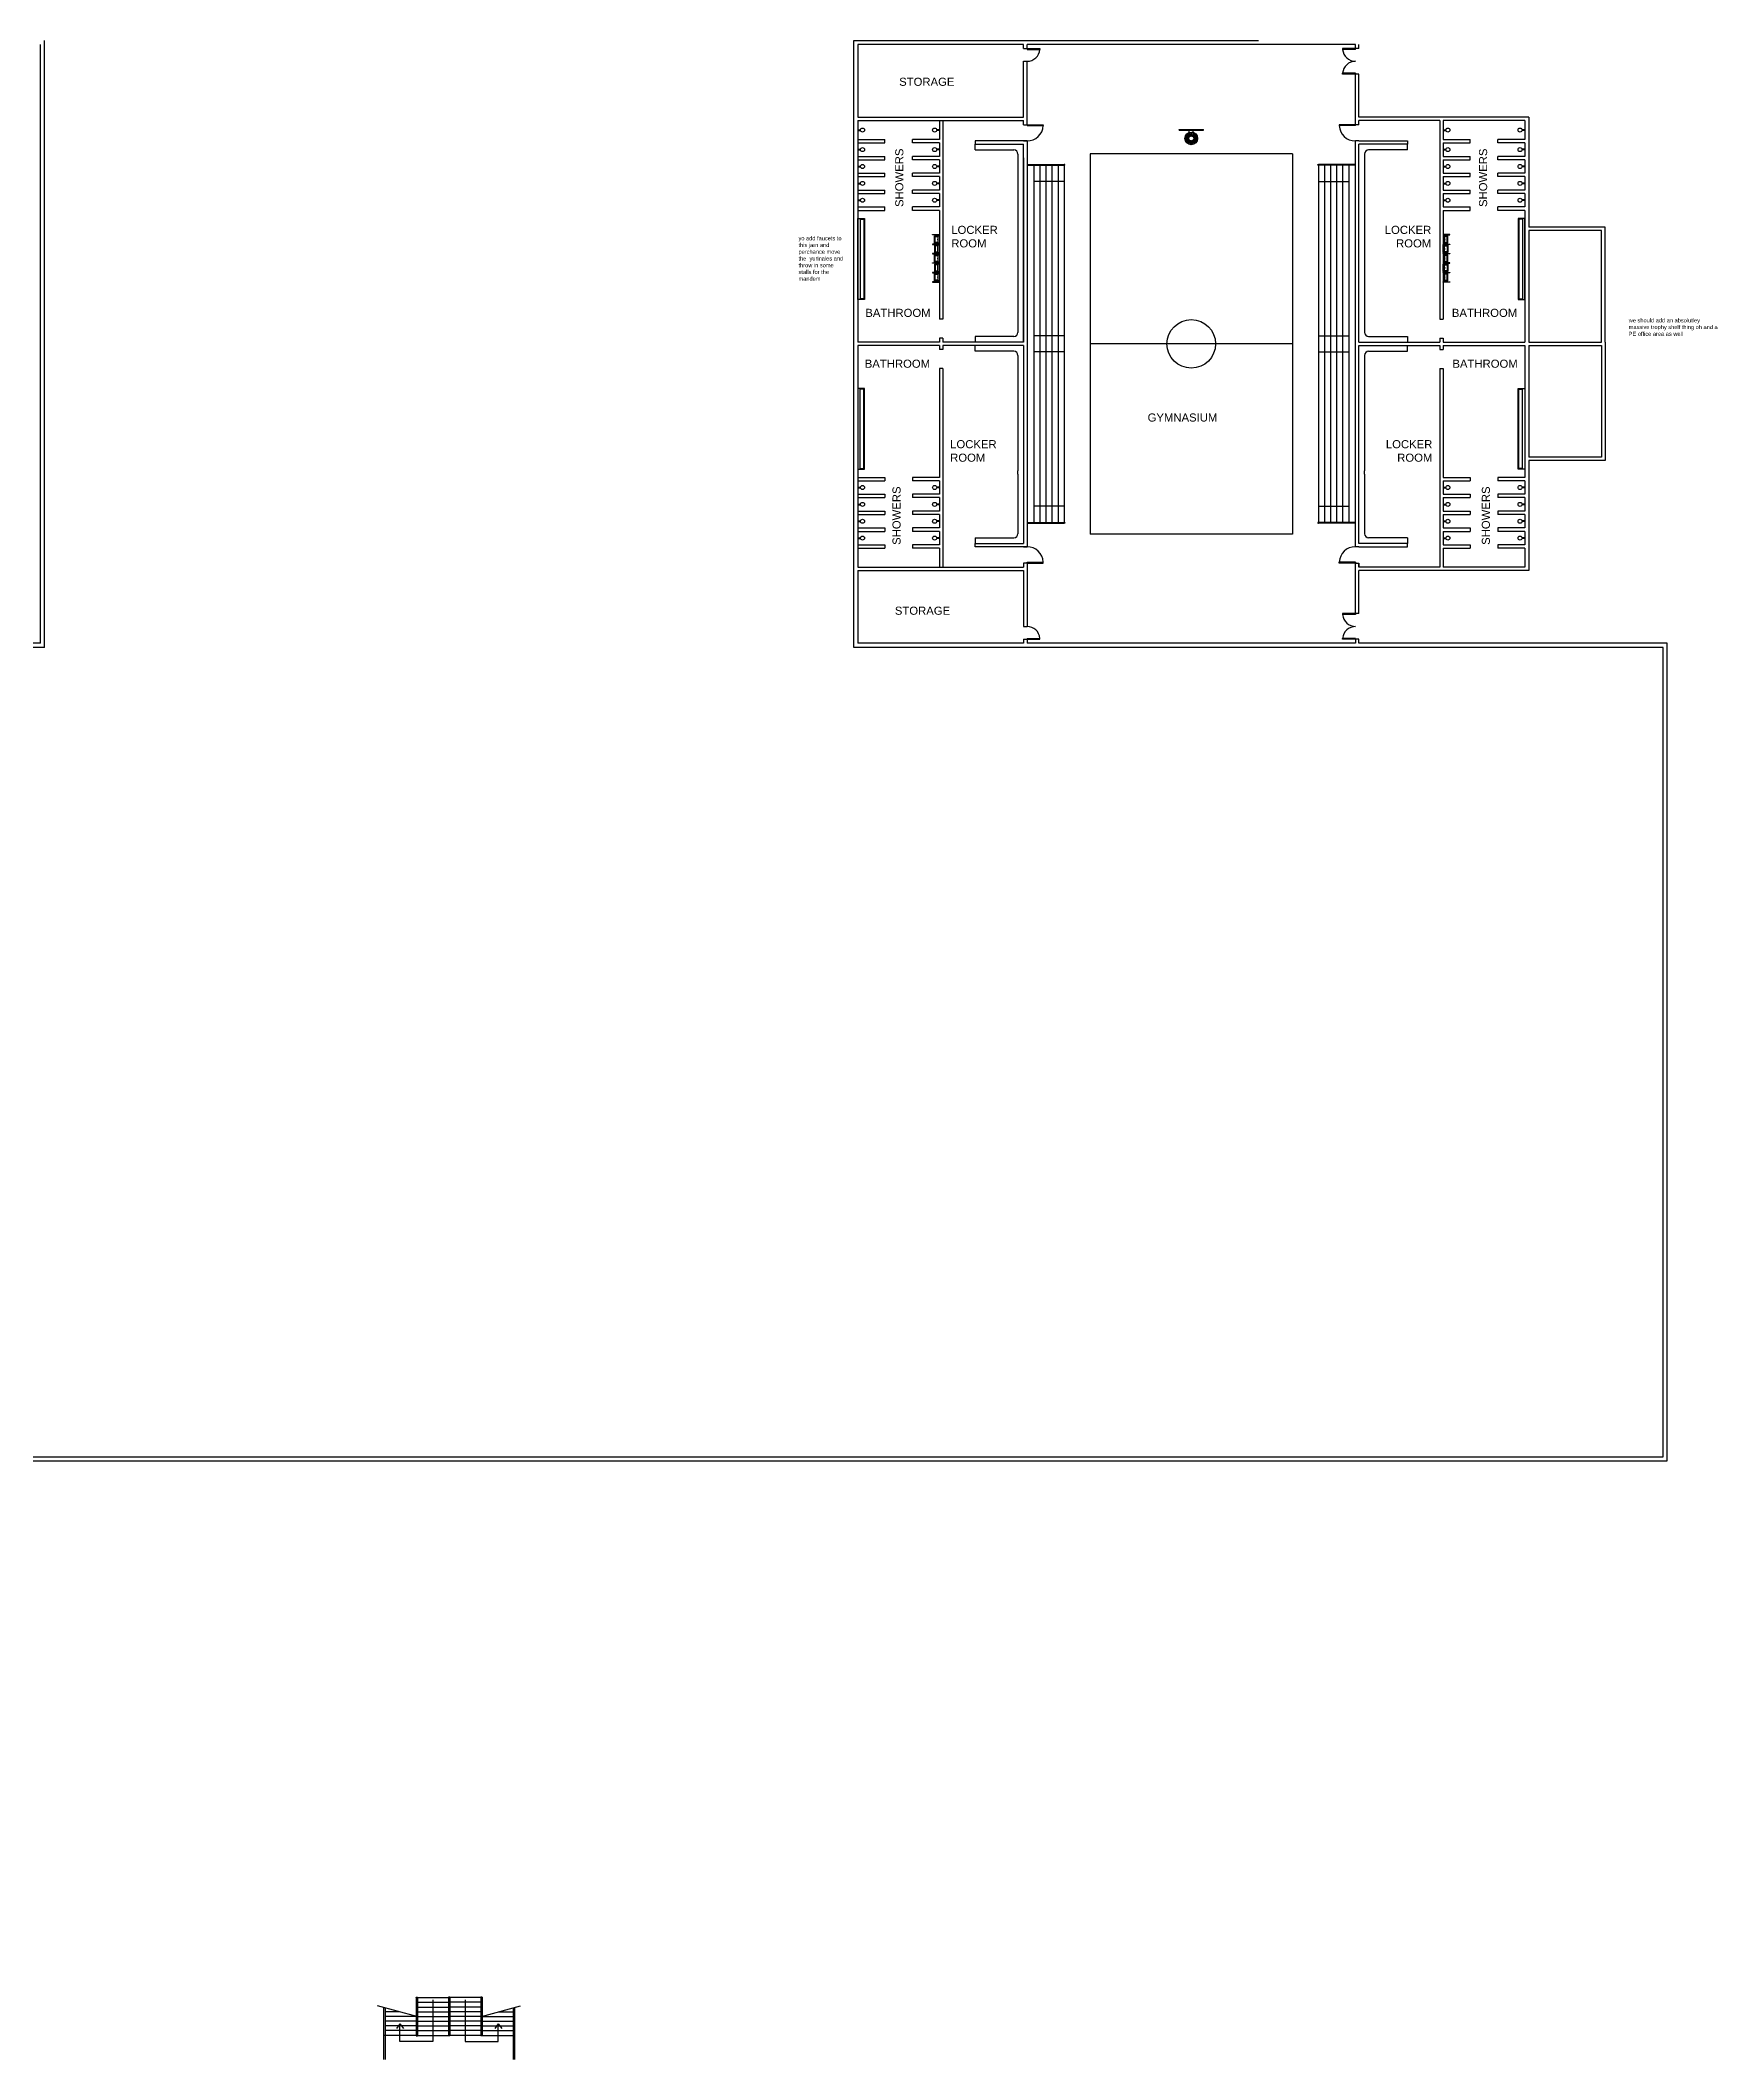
# Model space of a CAD drawing. Header units: millimetres. Extents: x -2897 to 26161, y -264 to 16800.
# Drawn here: x 4188 to 9162, y 12 to 6000 of the extents above; entities that cross this region are included whole.
import ezdxf

# ---------------------------------------------------------------- set-up
doc = ezdxf.new("R2010")
doc.units = ezdxf.units.MM
for name, color, linetype in [('Area Names', 7, 'Continuous'), ('Basketball Court', 34, 'Continuous'), ('Bleachers', 51, 'Continuous'), ('Doors', 2, 'Continuous'), ('Lockers', 71, 'Continuous'), ('Plumbing', 160, 'Continuous'), ('Stairs', 81, 'Continuous'), ('Walls', 1, 'Continuous')]:
    doc.layers.add(name, color=color, linetype=linetype)
doc.styles.get("Standard").update_dxf_attribs({"font": 'arial.ttf'})

msp = doc.modelspace()

# ---------------------------------------------------------------- texts
at = {"layer": 'Area Names', "char_height": 24}
for s, insert, attachment_point in [('STORAGE', (6734.8, 5889.3), 1), ('LOCKER\\PROOM', (6889.3, 5450.1), 1), ('LOCKER\\PROOM', (8312.7, 5450.1), 3), ('BATHROOM', (6634.4, 5204), 1), ('BATHROOM', (8567.6, 5204), 3), ('BATHROOM', (6632.8, 5053.2), 1), ('BATHROOM', (8569.2, 5053.2), 3), ('GYMNASIUM', (7471.6, 4893.6), 1), ('LOCKER\\PROOM', (6886, 4814.5), 1), ('LOCKER\\PROOM', (8316, 4814.5), 3), ('STORAGE', (6722, 4320.7), 1)]:
    msp.add_mtext_dynamic_manual_height_columns(s, width=354.5, gutter_width=12.5, heights=[0], dxfattribs=dict(at, insert=insert, attachment_point=attachment_point))
at = {"layer": 'Area Names', "char_height": 24, "rotation": 90}
for insert, attachment_point in [((6723.2, 5506), 1), ((8478.8, 5506), 7), ((6715, 4504), 1), ((8487, 4504), 7)]:
    msp.add_mtext_dynamic_manual_height_columns('SHOWERS', width=354.5, gutter_width=12.5, heights=[0], dxfattribs=dict(at, insert=insert, attachment_point=attachment_point))
at = {"layer": 'Plumbing', "char_height": 12, "attachment_point": 1}
for s, width, insert in [('yo add faucets to this jarn and perchance move the  yurinales and throw in some stalls for the mandem', 145.555, (6436.3, 5419.2)), ('we should add an absolutley massive trophy shelf thing oh and a PE office area as well', 266.36, (8898.3, 5175.8))]:
    msp.add_mtext_dynamic_manual_height_columns(s, width=width, gutter_width=12.5, heights=[0], dxfattribs=dict(at, insert=insert))

# ---------------------------------------------------------------- blocks, each defined once
blk = doc.blocks.new('*U1')
at = {"layer": 'Basketball Court'}
blk.add_lwpolyline([(-9, 9, 0.414214), (9, -9, 0.118538)], format="xyb", dxfattribs=at)
blk = doc.blocks.new('*U2')
at = {"layer": 'Basketball Court', "color": 0, "linetype": 'ByBlock', "lineweight": -2, "transparency": 16777216}
for p, rotation in [((7584.8, 5796.7), 139.9999999999999), ((7585.2, 5801.1), 119.9999999999999), ((7587, 5805.1), 99.9999999999999), ((7590.2, 5808.3), 79.99999999999994), ((7594.2, 5810.1), 59.99999999999996), ((7598.6, 5810.5), 39.99999999999997), ((7602.8, 5809.4), 19.99999999999999), ((7609, 5803.2), 339.9999999999997), ((7610.1, 5799), 319.9999999999998), ((7585.9, 5792.5), 159.9999999999998), ((7588.5, 5788.8), 180), ((7592.1, 5786.3), 199.9999999999998), ((7596.4, 5785.2), 219.9999999999998), ((7600.8, 5785.6), 239.9999999999997), ((7604.8, 5787.4), 259.9999999999998), ((7609.8, 5794.6), 299.9999999999998), ((7607.9, 5790.5), 279.9999999999997)]:
    blk.add_blockref('*U1', p, dxfattribs=dict(at, rotation=rotation))
blk.add_blockref('*U1', (7606.5, 5806.8), dxfattribs=at)

# ---------------------------------------------------------------- linework, layer by layer
at = {"layer": 'Basketball Court'}
for p, q in [((7565, 5735.3), (7637, 5735.3)), ((7565, 5733.3), (7565, 5735.3)), ((7565, 5733.3), (7637, 5733.3)), ((7595, 5726.9), (7595, 5733.3)), ((7607, 5726.9), (7607, 5733.3)), ((7637, 5733.3), (7637, 5735.3)), ((7301, 5664), (7301, 4536)), ((7901, 5664), (7301, 5664)), ((7901, 5664), (7901, 4536)), ((7901, 5100), (7301, 5100)), ((7901, 4536), (7301, 4536))]:
    msp.add_line(p, q, dxfattribs=at)
for centre, radius in [((7601, 5709.3), 18.6), ((7601, 5709.3), 18), ((7601, 5100), 72)]:
    msp.add_circle(centre, radius, dxfattribs=at)
at = {"layer": 'Bleachers'}
for p, q in [((7114, 5631.5), (7224, 5631.5)), ((7114, 5629.5), (7224, 5629.5)), ((7134, 5629.5), (7134, 4570.5)), ((7152, 5629.5), (7152, 4570.5)), ((7170, 5629.5), (7170, 4570.5)), ((7188, 5629.5), (7188, 4570.5)), ((7206, 5629.5), (7206, 4570.5)), ((7224, 5631.5), (7224, 5629.5)), ((7226, 5631.5), (7224, 5631.5)), ((7224, 5629.5), (7224, 4570.5)), ((7224, 5629.5), (7226, 5629.5)), ((7226, 5629.5), (7226, 5631.5)), ((7976, 5629.5), (7976, 5631.5)), ((7976, 5631.5), (7978, 5631.5)), ((7978, 5629.5), (7976, 5629.5)), ((8088, 5631.5), (7978, 5631.5)), ((7978, 5631.5), (7978, 5629.5)), ((7978, 5629.5), (7978, 4570.5)), ((8088, 5629.5), (7978, 5629.5)), ((7996, 5629.5), (7996, 4570.5)), ((8014, 5629.5), (8014, 4570.5)), ((8032, 5629.5), (8032, 4570.5)), ((8050, 5629.5), (8050, 4570.5)), ((8068, 5629.5), (8068, 4570.5)), ((7224, 5581.5), (7134, 5581.5)), ((7978, 5581.5), (8068, 5581.5)), ((7224, 5124), (7134, 5124)), ((7978, 5124), (8068, 5124)), ((7224, 5076), (7134, 5076)), ((7978, 5076), (8068, 5076)), ((7224, 4618.5), (7134, 4618.5)), ((7978, 4618.5), (8068, 4618.5)), ((7114, 4570.5), (7224, 4570.5)), ((7114, 4568.5), (7224, 4568.5)), ((7224, 4568.5), (7224, 4570.5)), ((7224, 4570.5), (7226, 4570.5)), ((7226, 4568.5), (7224, 4568.5)), ((7226, 4570.5), (7226, 4568.5)), ((7978, 4570.5), (7976, 4570.5)), ((7976, 4570.5), (7976, 4568.5)), ((7976, 4568.5), (7978, 4568.5)), ((8088, 4570.5), (7978, 4570.5)), ((7978, 4570.5), (7978, 4568.5)), ((8088, 4568.5), (7978, 4568.5))]:
    msp.add_line(p, q, dxfattribs=at)
at = {"layer": 'Doors'}
for p, q in [((7104, 5976), (7114, 5976)), ((7104, 5938), (7114, 5938)), ((7114, 5976), (7152, 5976)), ((7114, 5976), (7114, 5973.2)), ((7114, 5973.2), (7152, 5973.2)), ((7152, 5976), (7152, 5973.2)), ((8088, 5976), (8050, 5976)), ((8050, 5976), (8050, 5973.2)), ((8088, 5973.2), (8050, 5973.2)), ((8098, 5976), (8088, 5976)), ((8098, 5976), (8088, 5976)), ((8088, 5973.2), (8088, 5976)), ((8088, 5902.8), (8050, 5902.8)), ((8050, 5900), (8050, 5902.8)), ((8088, 5900), (8050, 5900)), ((8088, 5902.8), (8088, 5900)), ((8098, 5900), (8088, 5900)), ((8098, 5900), (8088, 5900)), ((7104, 5750), (7114, 5750)), ((7114, 5750), (7162, 5750)), ((7114, 5750), (7114, 5747.2)), ((7162, 5750), (7162, 5747.2)), ((8088, 5750), (8040, 5750)), ((8040, 5750), (8040, 5747.2)), ((8098, 5750), (8088, 5750)), ((8088, 5747.2), (8088, 5750)), ((7104, 5702), (7114, 5702)), ((7114, 5747.2), (7162, 5747.2)), ((8088, 5747.2), (8040, 5747.2)), ((8098, 5702), (8088, 5702)), ((7104, 4498), (7114, 4498)), ((8098, 4498), (8088, 4498)), ((7114, 4450), (7104, 4450)), ((7114, 4452.7), (7162, 4452.7)), ((7114, 4450), (7114, 4452.7)), ((7114, 4450), (7162, 4450)), ((7162, 4450), (7162, 4452.7)), ((8088, 4452.7), (8040, 4452.7)), ((8040, 4450), (8040, 4452.7)), ((8088, 4450), (8040, 4450)), ((8088, 4452.7), (8088, 4450)), ((8088, 4450), (8098, 4450)), ((7104, 4262), (7114, 4262)), ((8088, 4300), (8050, 4300)), ((8050, 4300), (8050, 4297.2)), ((8088, 4297.2), (8050, 4297.2)), ((8098, 4300), (8088, 4300)), ((8088, 4300), (8088, 4297.2)), ((7104, 4224), (7114, 4224)), ((7114, 4226.7), (7152, 4226.7)), ((7114, 4226.7), (7114, 4224)), ((7114, 4224), (7152, 4224)), ((7152, 4224), (7152, 4226.7)), ((8088, 4226.7), (8050, 4226.7)), ((8050, 4224), (8050, 4226.7)), ((8088, 4224), (8050, 4224)), ((8088, 4226.7), (8088, 4224)), ((8098, 4224), (8088, 4224))]:
    msp.add_line(p, q, dxfattribs=at)
for centre, radius, start, end in [((7113.9, 5976.2), 38.2, 270.10983, 355.59012), ((8088.1, 5976.2), 38.2, 184.40988, 269.89017), ((8088.1, 5899.8), 38.2, 90.10983, 175.59012), ((7115.3, 5748.7), 46.7, 268.39553, 358.22607), ((8086.7, 5748.7), 46.7, 181.77393, 271.60447), ((7115.3, 4451.3), 46.7, 1.77393, 91.60447), ((8086.7, 4451.3), 46.7, 88.39553, 178.22607), ((7113.9, 4223.8), 38.2, 4.40988, 89.89017), ((8088.1, 4300.2), 38.2, 184.40988, 269.89017), ((8088.1, 4223.8), 38.2, 90.10983, 175.59012)]:
    msp.add_arc(centre, radius, start, end, dxfattribs=at)
at = {"layer": 'Lockers'}
for p, q in [((6960, 5675), (6960, 5692)), ((8242, 5675), (8242, 5692)), ((6960, 5675), (7075, 5675)), ((7087, 5663), (7087, 5134)), ((8115, 5663), (8115, 5134)), ((8242, 5675), (8127, 5675)), ((7075, 5122), (6960, 5122)), ((6960, 5122), (6960, 5105)), ((6960, 5078), (6960, 5095)), ((8127, 5122), (8242, 5122)), ((8242, 5122), (8242, 5105)), ((8242, 5078), (8242, 5095)), ((7075, 5078), (6960, 5078)), ((7087, 5066), (7087, 4724)), ((8115, 5066), (8115, 4724)), ((8127, 5078), (8242, 5078)), ((7087, 4714), (7087, 4724)), ((7087, 4714), (7087, 4537)), ((8115, 4714), (8115, 4724)), ((8115, 4714), (8115, 4537)), ((6960, 4525), (7075, 4525)), ((6960, 4525), (6960, 4508)), ((8242, 4525), (8127, 4525)), ((8242, 4525), (8242, 4508))]:
    msp.add_line(p, q, dxfattribs=at)
for centre, start, end in [((7075, 5663), 0, 90), ((8127, 5663), 90, 180), ((7075, 5134), 270, 0), ((8127, 5134), 180, 270), ((7075, 5066), 0, 90), ((8127, 5066), 90, 180), ((7075, 4537), 270, 0), ((8127, 4537), 180, 270)]:
    msp.add_arc(centre, 12, start, end, dxfattribs=at)
at = {"layer": 'Plumbing'}
for p, q in [((6612, 5735), (6620.1, 5735)), ((6612, 5733), (6620.1, 5733)), ((6854, 5735), (6845.9, 5735)), ((6854, 5733), (6845.9, 5733)), ((8348, 5735), (8356.1, 5735)), ((8348, 5733), (8356.1, 5733)), ((8590, 5735), (8581.9, 5735)), ((8590, 5733), (8581.9, 5733)), ((6612, 5677), (6620.1, 5677)), ((6612, 5675), (6620.1, 5675)), ((6854, 5677), (6845.9, 5677)), ((6854, 5675), (6845.9, 5675)), ((8348, 5677), (8356.1, 5677)), ((8348, 5675), (8356.1, 5675)), ((8590, 5677), (8581.9, 5677)), ((8590, 5675), (8581.9, 5675)), ((6612, 5627), (6620.1, 5627)), ((6612, 5625), (6620.1, 5625)), ((6612, 5577), (6620.1, 5577)), ((6612, 5575), (6620.1, 5575)), ((6854, 5627), (6845.9, 5627)), ((6854, 5625), (6845.9, 5625)), ((6854, 5577), (6845.9, 5577)), ((6854, 5575), (6845.9, 5575)), ((8348, 5627), (8356.1, 5627)), ((8348, 5625), (8356.1, 5625)), ((8348, 5577), (8356.1, 5577)), ((8348, 5575), (8356.1, 5575)), ((8590, 5627), (8581.9, 5627)), ((8590, 5625), (8581.9, 5625)), ((8590, 5577), (8581.9, 5577)), ((8590, 5575), (8581.9, 5575)), ((6612, 5527), (6620.1, 5527)), ((6612, 5525), (6620.1, 5525)), ((6854, 5527), (6845.9, 5527)), ((6854, 5525), (6845.9, 5525)), ((8348, 5527), (8356.1, 5527)), ((8348, 5525), (8356.1, 5525)), ((8590, 5527), (8581.9, 5527)), ((8590, 5525), (8581.9, 5525)), ((6612, 5472), (6632, 5472)), ((6619.1, 5472), (6619.1, 5232)), ((8590, 5472), (8570, 5472)), ((8582.9, 5472), (8582.9, 5232)), ((6849.5, 5420.5), (6849.5, 5398.5)), ((6849.5, 5370.5), (6849.5, 5392.5)), ((8352.5, 5420.5), (8352.5, 5398.5)), ((8352.5, 5370.5), (8352.5, 5392.5)), ((6849.5, 5364.5), (6849.5, 5342.5)), ((6849.5, 5314.5), (6849.5, 5336.5)), ((8352.5, 5364.5), (8352.5, 5342.5)), ((8352.5, 5314.5), (8352.5, 5336.5)), ((6849.5, 5308.5), (6849.5, 5286.5)), ((8352.5, 5308.5), (8352.5, 5286.5)), ((6619.1, 4728), (6619.1, 4968)), ((8582.9, 4728), (8582.9, 4968)), ((6612, 4728), (6632, 4728)), ((6612, 4675), (6620.1, 4675)), ((6612, 4673), (6620.1, 4673)), ((6854, 4675), (6845.9, 4675)), ((6854, 4673), (6845.9, 4673)), ((8348, 4675), (8356.1, 4675)), ((8348, 4673), (8356.1, 4673)), ((8590, 4728), (8570, 4728)), ((8590, 4675), (8581.9, 4675)), ((8590, 4673), (8581.9, 4673)), ((6612, 4625), (6620.1, 4625)), ((6612, 4623), (6620.1, 4623)), ((6854, 4625), (6845.9, 4625)), ((6854, 4623), (6845.9, 4623)), ((8348, 4625), (8356.1, 4625)), ((8348, 4623), (8356.1, 4623)), ((8590, 4625), (8581.9, 4625)), ((8590, 4623), (8581.9, 4623)), ((6612, 4575), (6620.1, 4575)), ((6612, 4573), (6620.1, 4573)), ((6854, 4575), (6845.9, 4575)), ((6854, 4573), (6845.9, 4573)), ((8348, 4575), (8356.1, 4575)), ((8348, 4573), (8356.1, 4573)), ((8590, 4575), (8581.9, 4575)), ((8590, 4573), (8581.9, 4573)), ((6612, 4525), (6620.1, 4525)), ((6612, 4523), (6620.1, 4523)), ((6854, 4525), (6845.9, 4525)), ((6854, 4523), (6845.9, 4523)), ((8348, 4525), (8356.1, 4525)), ((8348, 4523), (8356.1, 4523)), ((8590, 4525), (8581.9, 4525)), ((8590, 4523), (8581.9, 4523))]:
    msp.add_line(p, q, dxfattribs=at)
for points in [[(6612, 5472), (6632, 5472), (6632, 5232), (6612, 5232)], [(8590, 5472), (8570, 5472), (8570, 5232), (8590, 5232)], [(6854, 5398.5), (6840, 5398.5), (6840, 5420.5), (6854, 5420.5)], [(6854, 5392.5), (6840, 5392.5), (6840, 5370.5), (6854, 5370.5)], [(8348, 5398.5), (8362, 5398.5), (8362, 5420.5), (8348, 5420.5)], [(8348, 5392.5), (8362, 5392.5), (8362, 5370.5), (8348, 5370.5)], [(6854, 5342.5), (6840, 5342.5), (6840, 5364.5), (6854, 5364.5)], [(6854, 5336.5), (6840, 5336.5), (6840, 5314.5), (6854, 5314.5)], [(8348, 5342.5), (8362, 5342.5), (8362, 5364.5), (8348, 5364.5)], [(8348, 5336.5), (8362, 5336.5), (8362, 5314.5), (8348, 5314.5)], [(6854, 5286.5), (6840, 5286.5), (6840, 5308.5), (6854, 5308.5)], [(8348, 5286.5), (8362, 5286.5), (8362, 5308.5), (8348, 5308.5)], [(6612, 4728), (6632, 4728), (6632, 4968), (6612, 4968)], [(8590, 4728), (8570, 4728), (8570, 4968), (8590, 4968)]]:
    msp.add_lwpolyline(points, close=True, dxfattribs=at)
for points in [[(6619.1, 5470), (6630, 5470), (6630, 5234), (6619.1, 5234)], [(8582.9, 5470), (8572, 5470), (8572, 5234), (8582.9, 5234)], [(6849.5, 5400.5), (6842, 5400.5), (6842, 5418.5), (6849.5, 5418.5)], [(6849.5, 5390.5), (6842, 5390.5), (6842, 5372.5), (6849.5, 5372.5)], [(8352.5, 5400.5), (8360, 5400.5), (8360, 5418.5), (8352.5, 5418.5)], [(8352.5, 5390.5), (8360, 5390.5), (8360, 5372.5), (8352.5, 5372.5)], [(6849.5, 5344.5), (6842, 5344.5), (6842, 5362.5), (6849.5, 5362.5)], [(6849.5, 5334.5), (6842, 5334.5), (6842, 5316.5), (6849.5, 5316.5)], [(8352.5, 5344.5), (8360, 5344.5), (8360, 5362.5), (8352.5, 5362.5)], [(8352.5, 5334.5), (8360, 5334.5), (8360, 5316.5), (8352.5, 5316.5)], [(6849.5, 5288.5), (6842, 5288.5), (6842, 5306.5), (6849.5, 5306.5)], [(8352.5, 5288.5), (8360, 5288.5), (8360, 5306.5), (8352.5, 5306.5)], [(6619.1, 4730), (6630, 4730), (6630, 4966), (6619.1, 4966)], [(8582.9, 4730), (8572, 4730), (8572, 4966), (8582.9, 4966)]]:
    msp.add_lwpolyline(points, dxfattribs=at)
for centre in [(6626, 5734), (6840, 5734), (8362, 5734), (8576, 5734), (6626, 5676), (6626, 5626), (6840, 5676), (6840, 5626), (8362, 5676), (8362, 5626), (8576, 5676), (8576, 5626), (6626, 5576), (6840, 5576), (8362, 5576), (8576, 5576), (6626, 5526), (6840, 5526), (8362, 5526), (8576, 5526), (6626, 4674), (6840, 4674), (8362, 4674), (8576, 4674), (6626, 4624), (6840, 4624), (8362, 4624), (8576, 4624), (6626, 4574), (6840, 4574), (8362, 4574), (8576, 4574), (6626, 4524), (6840, 4524), (8362, 4524), (8576, 4524)]:
    msp.add_circle(centre, 6, dxfattribs=at)
for centre, start, end in [((6849.5, 5409.5), 90, 270), ((8352.5, 5409.5), 270, 90), ((6849.5, 5381.5), 90, 270), ((6849.5, 5353.5), 90, 270), ((8352.5, 5381.5), 270, 90), ((8352.5, 5353.5), 270, 90), ((6849.5, 5325.5), 90, 270), ((6849.5, 5297.5), 90, 270), ((8352.5, 5325.5), 270, 90), ((8352.5, 5297.5), 270, 90)]:
    msp.add_arc(centre, 1, start, end, dxfattribs=at)
at = {"layer": 'Stairs'}
for p, q in [((5302, 196), (5302, 197)), ((5302, 197), (5306, 197)), ((5302, 196), (5302, 84)), ((5304, 196), (5304, 84)), ((5306, 197), (5306, 196)), ((5306, 196), (5306, 84)), ((5352, 189), (5352, 66)), ((5402, 197), (5398, 197)), ((5398, 197), (5398, 196)), ((5398, 196), (5398, 84)), ((5402, 196), (5402, 197)), ((5402, 196), (5402, 84)), ((5448, 189), (5448, 66)), ((5498, 197), (5494, 197)), ((5494, 197), (5494, 196)), ((5494, 196), (5494, 84)), ((5496, 196), (5496, 84)), ((5498, 197), (5498, 140)), ((5304, 140), (5188.2, 171.5)), ((5206, 166.6), (5206, 12)), ((5210, 165.5), (5210, 12)), ((5496, 140), (5611.8, 171.5)), ((5498, 140.5), (5498, 84)), ((5590, 165.5), (5590, 12)), ((5594, 166.6), (5594, 12)), ((5254, 117.9), (5243.6, 104.5)), ((5254, 66), (5254, 117.9)), ((5254, 117.9), (5264.4, 104.5)), ((5352, 66), (5254, 66)), ((5302, 84), (5302, 83)), ((5302, 84), (5306, 84)), ((5302, 83), (5306, 83)), ((5306, 83), (5306, 84)), ((5398, 83), (5398, 84)), ((5402, 83), (5398, 83)), ((5402, 84), (5402, 83)), ((5448, 66), (5546, 66)), ((5494, 83), (5494, 84)), ((5494, 84), (5498, 84)), ((5498, 83), (5494, 83)), ((5498, 84), (5498, 83)), ((5546, 117.9), (5535.6, 104.5)), ((5546, 66), (5546, 117.9)), ((5546, 117.9), (5556.4, 104.5))]:
    msp.add_line(p, q, dxfattribs=at)
for points in [[(5306, 196), (5398, 196)], [(5306, 182), (5398, 182)], [(5494, 196), (5402, 196)], [(5494, 182), (5402, 182)], [(5252.5, 154), (5210, 154)], [(5302, 140), (5210, 140)], [(5302, 126), (5210, 126)], [(5306, 168), (5398, 168)], [(5306, 154), (5398, 154)], [(5306, 140), (5398, 140)], [(5306, 126), (5398, 126)], [(5494, 168), (5402, 168)], [(5494, 154), (5402, 154)], [(5494, 140), (5402, 140)], [(5494, 126), (5402, 126)], [(5498, 140), (5590, 140)], [(5498, 126), (5590, 126)], [(5547.5, 154), (5590, 154)], [(5302, 84), (5206, 84)], [(5302, 112), (5210, 112)], [(5302, 98), (5210, 98)], [(5306, 112), (5398, 112)], [(5306, 98), (5398, 98)], [(5306, 84), (5398, 84)], [(5494, 112), (5402, 112)], [(5494, 98), (5402, 98)], [(5494, 84), (5402, 84)], [(5498, 112), (5590, 112)], [(5498, 98), (5590, 98)], [(5498, 84), (5594, 84)]]:
    msp.add_lwpolyline(points, dxfattribs=at)
at = {"layer": 'Walls'}
for p, q in [((4188, 4212), (4188, 5988)), ((4200, 4200), (4200, 6000)), ((6600, 4200), (6600, 6000)), ((6600, 6000), (7800, 6000)), ((6612, 5988), (6612, 5772)), ((7104, 5976), (7104, 5988)), ((7114, 5976), (7114, 5988)), ((8088, 5976), (8088, 5988)), ((8098, 5976), (8098, 5988)), ((7104, 5772), (7104, 5938)), ((7114, 5750), (7114, 5938)), ((8088, 5750), (8088, 5900)), ((8098, 5772), (8098, 5900)), ((6612, 5772), (7104, 5772)), ((6612, 5762), (7104, 5762)), ((6612, 5762), (6612, 5105)), ((6854, 5762), (6854, 5706)), ((6864, 5762), (6864, 5173)), ((7104, 5750), (7104, 5762)), ((8088, 5750), (8088, 5762)), ((8602, 5772), (8098, 5772)), ((8098, 5750), (8098, 5762)), ((8338, 5762), (8098, 5762)), ((8098, 5750), (8098, 5762)), ((8338, 5762), (8338, 5173)), ((8348, 5762), (8348, 5706)), ((8590, 5762), (8348, 5762)), ((8590, 5762), (8590, 5706)), ((8602, 5772), (8602, 5446)), ((6612, 5706), (6692, 5706)), ((6612, 5696), (6692, 5696)), ((6854, 5706), (6774, 5706)), ((6854, 5696), (6774, 5696)), ((6854, 5696), (6854, 5656)), ((7114, 5702), (6960, 5702)), ((6960, 5702), (6960, 5692)), ((6960, 5692), (7104, 5692)), ((7104, 5105), (7104, 5692)), ((7114, 5702), (7114, 4498)), ((8088, 4498), (8088, 5702)), ((8098, 5702), (8242, 5702)), ((8242, 5692), (8098, 5692)), ((8098, 5105), (8098, 5692)), ((8242, 5702), (8242, 5692)), ((8348, 5706), (8428, 5706)), ((8348, 5696), (8348, 5656)), ((8348, 5696), (8428, 5696)), ((8590, 5706), (8510, 5706)), ((8590, 5696), (8510, 5696)), ((8590, 5696), (8590, 5656)), ((6612, 5656), (6692, 5656)), ((6612, 5646), (6692, 5646)), ((6854, 5656), (6774, 5656)), ((6854, 5646), (6774, 5646)), ((6854, 5646), (6854, 5606)), ((7104, 5652), (7104, 5105)), ((8348, 5656), (8428, 5656)), ((8348, 5646), (8348, 5606)), ((8348, 5646), (8428, 5646)), ((8590, 5656), (8510, 5656)), ((8590, 5646), (8510, 5646)), ((8590, 5646), (8590, 5606)), ((6612, 5606), (6692, 5606)), ((6612, 5596), (6692, 5596)), ((6854, 5606), (6774, 5606)), ((6854, 5596), (6774, 5596)), ((6854, 5596), (6854, 5556)), ((8348, 5606), (8428, 5606)), ((8348, 5596), (8348, 5556)), ((8348, 5596), (8428, 5596)), ((8590, 5606), (8510, 5606)), ((8590, 5596), (8510, 5596)), ((8590, 5596), (8590, 5556)), ((6612, 5556), (6692, 5556)), ((6612, 5546), (6692, 5546)), ((6854, 5556), (6774, 5556)), ((6854, 5546), (6774, 5546)), ((6854, 5546), (6854, 5506)), ((8348, 5556), (8428, 5556)), ((8348, 5546), (8348, 5506)), ((8348, 5546), (8428, 5546)), ((8590, 5556), (8510, 5556)), ((8590, 5546), (8510, 5546)), ((8590, 5546), (8590, 5506)), ((6612, 5506), (6692, 5506)), ((6612, 5496), (6692, 5496)), ((6854, 5506), (6774, 5506)), ((6854, 5496), (6774, 5496)), ((6854, 5496), (6854, 5173)), ((8348, 5506), (8428, 5506)), ((8348, 5496), (8348, 5173)), ((8348, 5496), (8428, 5496)), ((8590, 5506), (8510, 5506)), ((8590, 5496), (8510, 5496)), ((8590, 5496), (8590, 5105)), ((8828, 5446), (8602, 5446)), ((8818, 5436), (8602, 5436)), ((8602, 5436), (8602, 5105)), ((8818, 5105), (8818, 5436)), ((8828, 5105), (8828, 5446)), ((6864, 5173), (6854, 5173)), ((8338, 5173), (8348, 5173)), ((6854, 5105), (6612, 5105)), ((6854, 5095), (6612, 5095)), ((6612, 5095), (6612, 4438)), ((6864, 5117), (6854, 5117)), ((6854, 5117), (6854, 5105)), ((6854, 5095), (6854, 5083)), ((6864, 5117), (6864, 5105)), ((7104, 5105), (6864, 5105)), ((7104, 5095), (6864, 5095)), ((6864, 5095), (6864, 5083)), ((7104, 5095), (7104, 4508)), ((8098, 5105), (8338, 5105)), ((8098, 5095), (8338, 5095)), ((8098, 4508), (8098, 5095)), ((8338, 5117), (8338, 5105)), ((8338, 5117), (8348, 5117)), ((8338, 5095), (8338, 5083)), ((8348, 5117), (8348, 5105)), ((8348, 5105), (8590, 5105)), ((8348, 5095), (8348, 5083)), ((8348, 5095), (8590, 5095)), ((8590, 5095), (8590, 4704)), ((8602, 5105), (8818, 5105)), ((8602, 5095), (8818, 5095)), ((8602, 5095), (8602, 4764)), ((8818, 5095), (8818, 4764)), ((8828, 5105), (8828, 4754)), ((6864, 5083), (6854, 5083)), ((8338, 5083), (8348, 5083)), ((6864, 5027), (6854, 5027)), ((6854, 5027), (6854, 4704)), ((6864, 5027), (6864, 4438)), ((8338, 5027), (8338, 4438)), ((8338, 5027), (8348, 5027)), ((8348, 5027), (8348, 4704)), ((8818, 4764), (8602, 4764)), ((8828, 4754), (8602, 4754)), ((8602, 4754), (8602, 4428)), ((6612, 4704), (6692, 4704)), ((6612, 4694), (6692, 4694)), ((6854, 4704), (6774, 4704)), ((6854, 4694), (6774, 4694)), ((6854, 4694), (6854, 4654)), ((8348, 4704), (8428, 4704)), ((8348, 4694), (8348, 4654)), ((8348, 4694), (8428, 4694)), ((8590, 4704), (8510, 4704)), ((8590, 4694), (8510, 4694)), ((8590, 4694), (8590, 4654)), ((6612, 4654), (6692, 4654)), ((6612, 4644), (6692, 4644)), ((6854, 4654), (6774, 4654)), ((6854, 4644), (6774, 4644)), ((6854, 4644), (6854, 4604)), ((8348, 4654), (8428, 4654)), ((8348, 4644), (8348, 4604)), ((8348, 4644), (8428, 4644)), ((8590, 4654), (8510, 4654)), ((8590, 4644), (8510, 4644)), ((8590, 4644), (8590, 4604)), ((6612, 4604), (6692, 4604)), ((6612, 4594), (6692, 4594)), ((6612, 4554), (6692, 4554)), ((6854, 4604), (6774, 4604)), ((6854, 4594), (6774, 4594)), ((6854, 4554), (6774, 4554)), ((6854, 4594), (6854, 4554)), ((8348, 4604), (8428, 4604)), ((8348, 4594), (8348, 4554)), ((8348, 4594), (8428, 4594)), ((8348, 4554), (8428, 4554)), ((8590, 4604), (8510, 4604)), ((8590, 4594), (8510, 4594)), ((8590, 4554), (8510, 4554)), ((8590, 4594), (8590, 4554)), ((6612, 4544), (6692, 4544)), ((6612, 4504), (6692, 4504)), ((6612, 4494), (6692, 4494)), ((6854, 4544), (6774, 4544)), ((6854, 4504), (6774, 4504)), ((6854, 4494), (6774, 4494)), ((6854, 4544), (6854, 4504)), ((6854, 4494), (6854, 4438)), ((6960, 4508), (7104, 4508)), ((6960, 4498), (6960, 4508)), ((7114, 4498), (6960, 4498)), ((8242, 4508), (8098, 4508)), ((8098, 4498), (8242, 4498)), ((8242, 4498), (8242, 4508)), ((8348, 4544), (8348, 4504)), ((8348, 4544), (8428, 4544)), ((8348, 4504), (8428, 4504)), ((8348, 4494), (8348, 4438)), ((8348, 4494), (8428, 4494)), ((8590, 4544), (8510, 4544)), ((8590, 4504), (8510, 4504)), ((8590, 4494), (8510, 4494)), ((8590, 4544), (8590, 4504)), ((8590, 4494), (8590, 4438)), ((6612, 4438), (7104, 4438)), ((7104, 4450), (7104, 4438)), ((7114, 4450), (7114, 4262)), ((8088, 4300), (8088, 4450)), ((8098, 4438), (8098, 4450)), ((8098, 4450), (8098, 4438)), ((8338, 4438), (8098, 4438)), ((8590, 4438), (8348, 4438)), ((6612, 4428), (7104, 4428)), ((6612, 4428), (6612, 4212)), ((7104, 4428), (7104, 4262)), ((8098, 4300), (8098, 4428)), ((8602, 4428), (8098, 4428)), ((7104, 4224), (7104, 4212)), ((7114, 4224), (7114, 4212)), ((8088, 4224), (8088, 4212)), ((8098, 4212), (8098, 4224))]:
    msp.add_line(p, q, dxfattribs=at)
for points in [[(7104, 5988), (6612, 5988)], [(8088, 5988), (7114, 5988)], [(6692, 5696), (6692, 5706)], [(6774, 5696), (6774, 5706)], [(8428, 5696), (8428, 5706)], [(8510, 5696), (8510, 5706)], [(6692, 5646), (6692, 5656)], [(6774, 5646), (6774, 5656)], [(8428, 5646), (8428, 5656)], [(8510, 5646), (8510, 5656)], [(6692, 5596), (6692, 5606)], [(6774, 5596), (6774, 5606)], [(8428, 5596), (8428, 5606)], [(8510, 5596), (8510, 5606)], [(6692, 5546), (6692, 5556)], [(6774, 5546), (6774, 5556)], [(8428, 5546), (8428, 5556)], [(8510, 5546), (8510, 5556)], [(6692, 5496), (6692, 5506)], [(6774, 5496), (6774, 5506)], [(8428, 5496), (8428, 5506)], [(8510, 5496), (8510, 5506)], [(6692, 4704), (6692, 4694)], [(6774, 4704), (6774, 4694)], [(8428, 4704), (8428, 4694)], [(8510, 4704), (8510, 4694)], [(6692, 4654), (6692, 4644)], [(6774, 4654), (6774, 4644)], [(8428, 4654), (8428, 4644)], [(8510, 4654), (8510, 4644)], [(6692, 4604), (6692, 4594)], [(6692, 4554), (6692, 4544)], [(6774, 4604), (6774, 4594)], [(6774, 4554), (6774, 4544)], [(8428, 4604), (8428, 4594)], [(8428, 4554), (8428, 4544)], [(8510, 4604), (8510, 4594)], [(8510, 4554), (8510, 4544)], [(6692, 4504), (6692, 4494)], [(6774, 4504), (6774, 4494)], [(8428, 4504), (8428, 4494)], [(8510, 4504), (8510, 4494)], [(4188, 4212), (1788, 4212), (1788, 1788), (9012, 1788), (9012, 4212), (8098, 4212)], [(4200, 4200), (1800, 4200), (1800, 1800), (9000, 1800), (9000, 4200), (6600, 4200)], [(7104, 4212), (6612, 4212)], [(8088, 4212), (7114, 4212)]]:
    msp.add_lwpolyline(points, dxfattribs=at)
for points in [[(6854, 5423), (6834, 5423), (6834, 5424), (6854, 5424)], [(6854, 5396), (6834, 5396), (6834, 5395), (6854, 5395)], [(8348, 5423), (8368, 5423), (8368, 5424), (8348, 5424)], [(8348, 5396), (8368, 5396), (8368, 5395), (8348, 5395)], [(6854, 5368), (6834, 5368), (6834, 5367), (6854, 5367)], [(6854, 5339), (6834, 5339), (6834, 5340), (6854, 5340)], [(8348, 5368), (8368, 5368), (8368, 5367), (8348, 5367)], [(8348, 5339), (8368, 5339), (8368, 5340), (8348, 5340)], [(6854, 5312), (6834, 5312), (6834, 5311), (6854, 5311)], [(6854, 5284), (6834, 5284), (6834, 5283), (6854, 5283)], [(8348, 5312), (8368, 5312), (8368, 5311), (8348, 5311)], [(8348, 5284), (8368, 5284), (8368, 5283), (8348, 5283)]]:
    msp.add_lwpolyline(points, close=True, dxfattribs=at)

# ---------------------------------------------------------------- block references
at = {"layer": 'Basketball Court'}
msp.add_blockref('*U2', (3.5, -88.6), dxfattribs=at)

msp.set_redraw_order([(e.dxf.handle, doc.entitydb.next_handle()) for e in msp.query("TEXT MTEXT ATTDEF DIMENSION ARC_DIMENSION")])  # texts and dimensions are drawn at this point

doc.saveas('drawing.dxf')
